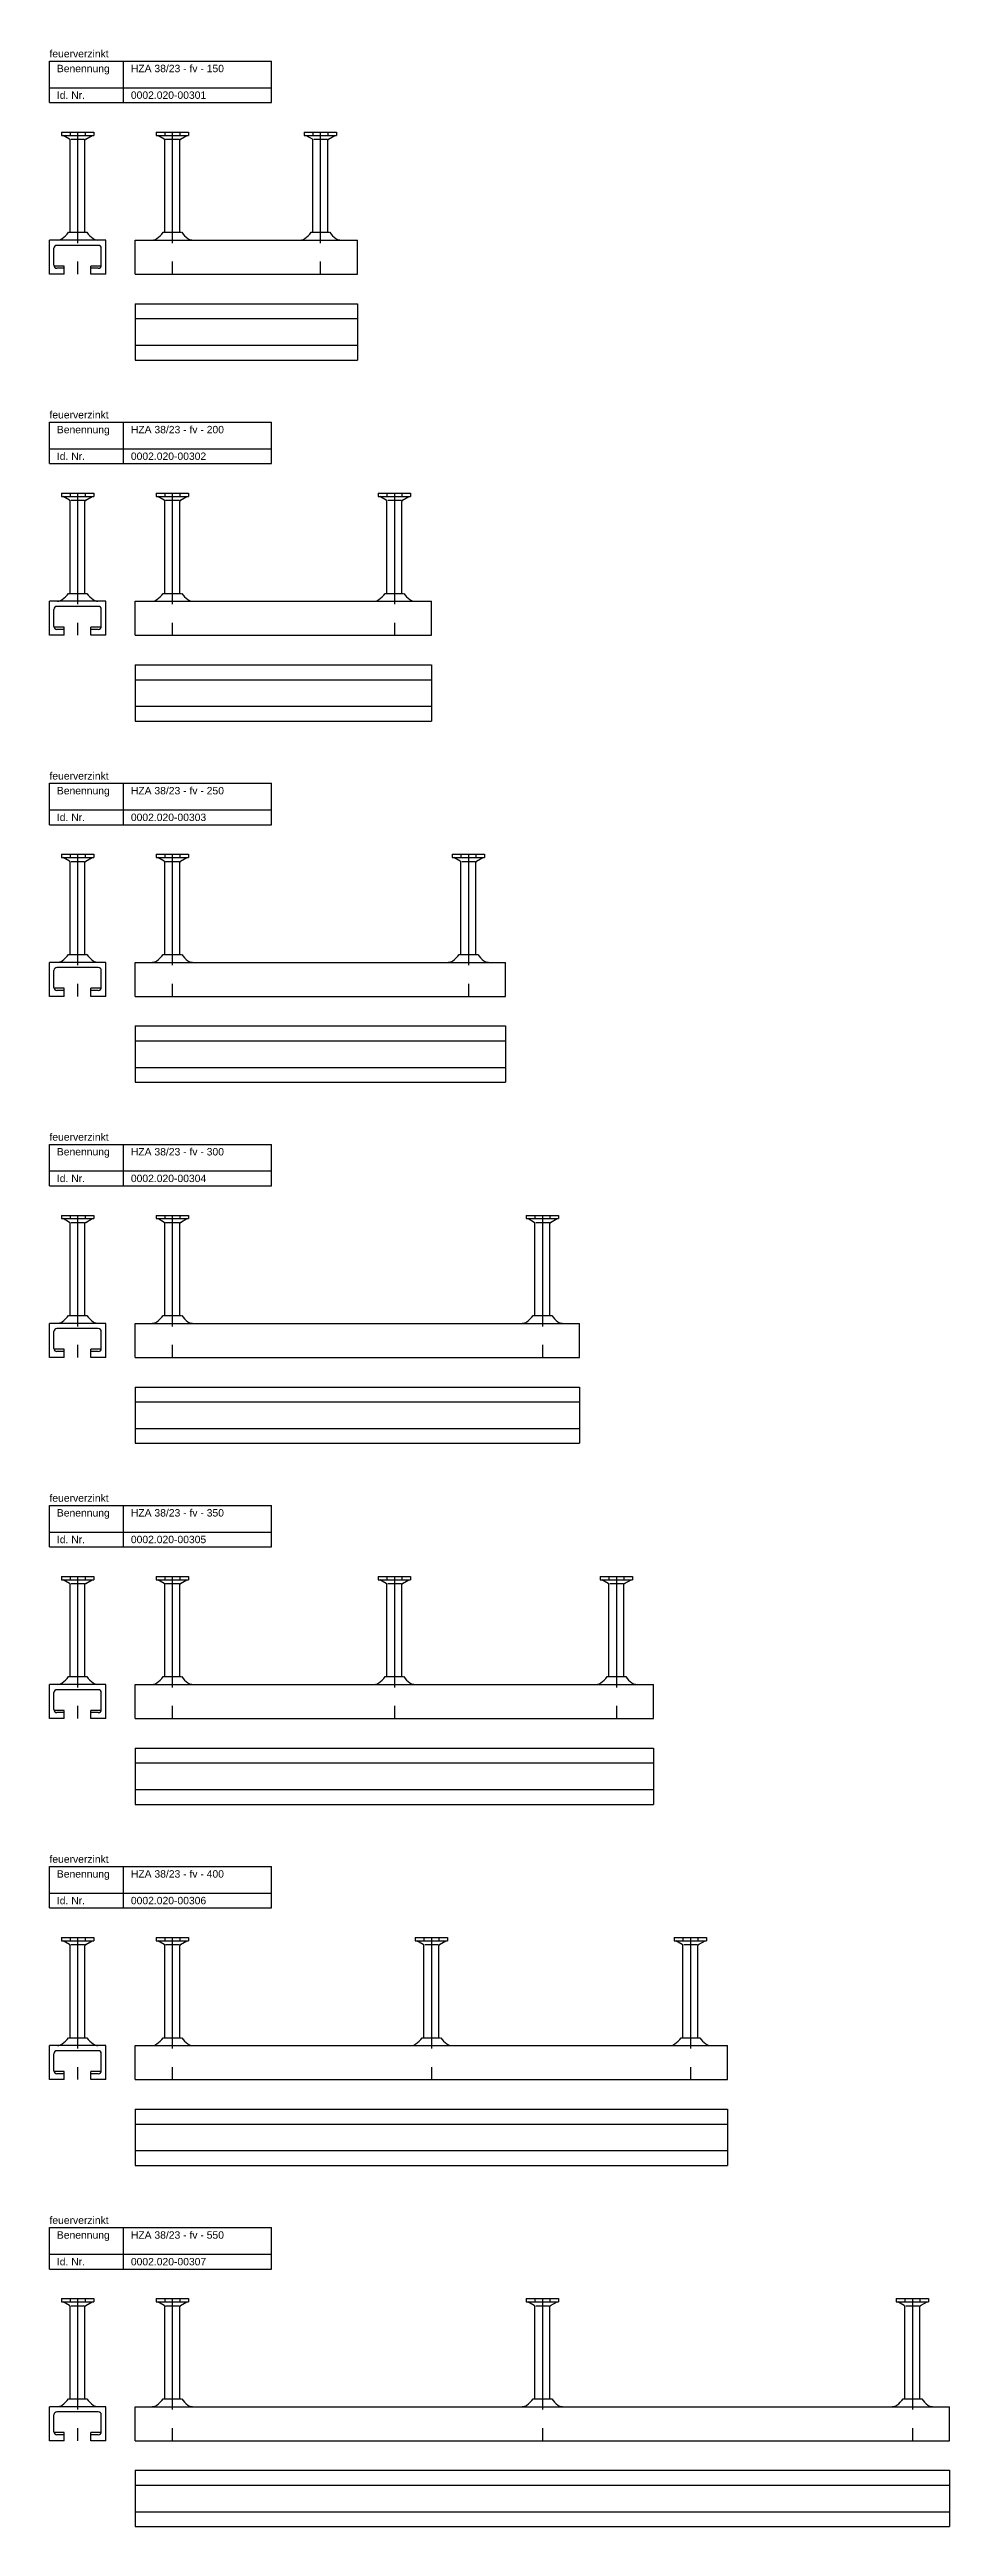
# Model space of a CAD drawing. Header units: millimetres. Extents: x -218 to 5910, y -4299 to 2743.
# Drawn here: x -218 to 390, y 1069 to 2743 of the extents above; entities that cross this region are included whole.
import ezdxf

# ---------------------------------------------------------------- set-up
doc = ezdxf.new("R2010")
doc.units = ezdxf.units.MM
doc.header["$LTSCALE"] = 10
doc.linetypes.add('MITTE2', pattern=[1.125, 0.75, -0.125, 0.125, -0.125])
doc.layers.add('HALFEN', color=2, linetype='CONTINUOUS')
doc.styles.add('ARIAL50', font='ARIAL.TTF', dxfattribs={"height": 5})

msp = doc.modelspace()

# ---------------------------------------------------------------- texts
at = {"layer": 'HALFEN', "style": 'ARIAL50'}
for s, p in [('feuerverzinkt', (-217.8, 2737.7)), ('Benennung', (-212.8, 2727.7)), ('HZA 38/23 - fv - 150', (-162.8, 2727.7)), ('Id. Nr.', (-212.8, 2709.7)), ('0002.020-00301', (-162.8, 2709.7)), ('feuerverzinkt', (-217.8, 2493.7)), ('Benennung', (-212.8, 2483.7)), ('HZA 38/23 - fv - 200', (-162.8, 2483.7)), ('Id. Nr.', (-212.8, 2465.7)), ('0002.020-00302', (-162.8, 2465.7)), ('feuerverzinkt', (-217.8, 2249.7)), ('Benennung', (-212.8, 2239.7)), ('HZA 38/23 - fv - 250', (-162.8, 2239.7)), ('Id. Nr.', (-212.8, 2221.7)), ('0002.020-00303', (-162.8, 2221.7)), ('feuerverzinkt', (-217.8, 2005.7)), ('Benennung', (-212.8, 1995.7)), ('HZA 38/23 - fv - 300', (-162.8, 1995.7)), ('Id. Nr.', (-212.8, 1977.7)), ('0002.020-00304', (-162.8, 1977.7)), ('feuerverzinkt', (-217.8, 1761.7)), ('Benennung', (-212.8, 1751.7)), ('HZA 38/23 - fv - 350', (-162.8, 1751.7)), ('Id. Nr.', (-212.8, 1733.7)), ('0002.020-00305', (-162.8, 1733.7)), ('feuerverzinkt', (-217.8, 1517.7)), ('Benennung', (-212.8, 1507.7)), ('HZA 38/23 - fv - 400', (-162.8, 1507.7)), ('Id. Nr.', (-212.8, 1489.7)), ('0002.020-00306', (-162.8, 1489.7)), ('feuerverzinkt', (-217.8, 1273.7)), ('Benennung', (-212.8, 1263.7)), ('HZA 38/23 - fv - 550', (-162.8, 1263.7)), ('Id. Nr.', (-212.8, 1245.7)), ('0002.020-00307', (-162.8, 1245.7))]:
    msp.add_text(s, height=5, dxfattribs=at).set_placement(p)

# ---------------------------------------------------------------- linework, layer by layer
at = {"layer": 'HALFEN'}
for p, q in [((-217.8, 2735.2), (-67.8, 2735.2)), ((-217.8, 2707.2), (-217.8, 2735.2)), ((-167.8, 2707.2), (-167.8, 2735.2)), ((-67.8, 2707.2), (-67.8, 2735.2)), ((-217.8, 2717.2), (-67.8, 2717.2)), ((-217.8, 2707.2), (-67.8, 2707.2)), ((-209.7, 2687.2), (-187.8, 2687.2)), ((-209.7, 2687.2), (-209.7, 2685)), ((-209.7, 2685), (-187.8, 2685)), ((-204.3, 2682.5), (-208.6, 2685)), ((-203.8, 2687.2), (-203.8, 2685)), ((-203.8, 2619.5), (-203.8, 2681.7)), ((-194.2, 2682.2), (-203.3, 2682.2)), ((-193.8, 2619.5), (-193.8, 2681.7)), ((-193.7, 2687.2), (-193.7, 2685)), ((-193.3, 2682.5), (-188.9, 2685)), ((-187.8, 2687.2), (-187.8, 2685)), ((-145.7, 2687.2), (-123.8, 2687.2)), ((-145.7, 2687.2), (-145.7, 2685)), ((-145.7, 2685), (-123.8, 2685)), ((-140.3, 2682.5), (-144.6, 2685)), ((-139.8, 2687.2), (-139.8, 2685)), ((-139.8, 2619.5), (-139.8, 2681.7)), ((-130.2, 2682.2), (-139.3, 2682.2)), ((-129.8, 2619.5), (-129.8, 2681.7)), ((-129.7, 2687.2), (-129.7, 2685)), ((-129.3, 2682.5), (-124.9, 2685)), ((-123.8, 2687.2), (-123.8, 2685)), ((-45.7, 2687.2), (-23.8, 2687.2)), ((-45.7, 2687.2), (-45.7, 2685)), ((-45.7, 2685), (-23.8, 2685)), ((-40.2, 2682.5), (-44.6, 2685)), ((-39.8, 2687.2), (-39.8, 2685)), ((-39.8, 2619.5), (-39.8, 2681.7)), ((-30.2, 2682.2), (-39.3, 2682.2)), ((-29.8, 2619.5), (-29.8, 2681.7)), ((-29.7, 2687.2), (-29.7, 2685)), ((-29.2, 2682.5), (-24.9, 2685)), ((-23.8, 2687.2), (-23.8, 2685)), ((-179.8, 2614.2), (-217.8, 2614.2)), ((-217.8, 2591.2), (-217.8, 2614.2)), ((-205, 2619.5), (-192.5, 2619.5)), ((-179.8, 2591.2), (-179.8, 2614.2)), ((-159.8, 2614.2), (-9.8, 2614.2)), ((-159.8, 2591.2), (-159.8, 2614.2)), ((-141, 2619.5), (-128.5, 2619.5)), ((-41, 2619.5), (-28.5, 2619.5)), ((-9.8, 2591.2), (-9.8, 2614.2)), ((-214.8, 2597.2), (-214.8, 2608.7)), ((-207.8, 2596.7), (-214.7, 2596.7)), ((-184.8, 2610.7), (-212.8, 2610.7)), ((-207.8, 2595.2), (-212.8, 2595.2)), ((-207.8, 2591.2), (-207.8, 2596.7)), ((-189.8, 2591.2), (-189.8, 2596.7)), ((-184.8, 2595.2), (-189.8, 2595.2)), ((-182.8, 2596.7), (-189.8, 2596.7)), ((-182.8, 2597.2), (-182.8, 2608.7)), ((-207.8, 2591.2), (-217.8, 2591.2)), ((-179.8, 2591.2), (-189.8, 2591.2)), ((-159.8, 2591.2), (-9.8, 2591.2)), ((-159.8, 2571.2), (-9.8, 2571.2)), ((-159.8, 2571.2), (-159.8, 2533.2)), ((-159.8, 2561.2), (-9.8, 2561.2)), ((-9.8, 2571.2), (-9.8, 2533.2)), ((-159.8, 2543.2), (-9.8, 2543.2)), ((-159.8, 2533.2), (-9.8, 2533.2)), ((-217.8, 2491.2), (-67.8, 2491.2)), ((-217.8, 2463.2), (-217.8, 2491.2)), ((-167.8, 2463.2), (-167.8, 2491.2)), ((-67.8, 2463.2), (-67.8, 2491.2)), ((-217.8, 2473.2), (-67.8, 2473.2)), ((-217.8, 2463.2), (-67.8, 2463.2)), ((-209.7, 2443.2), (-187.8, 2443.2)), ((-209.7, 2443.2), (-209.7, 2441)), ((-209.7, 2441), (-187.8, 2441)), ((-204.3, 2438.5), (-208.6, 2441)), ((-203.8, 2443.2), (-203.8, 2441)), ((-203.8, 2375.5), (-203.8, 2437.7)), ((-194.2, 2438.2), (-203.3, 2438.2)), ((-193.8, 2375.5), (-193.8, 2437.7)), ((-193.7, 2443.2), (-193.7, 2441)), ((-193.3, 2438.5), (-188.9, 2441)), ((-187.8, 2443.2), (-187.8, 2441)), ((-145.7, 2443.2), (-123.8, 2443.2)), ((-145.7, 2443.2), (-145.7, 2441)), ((-145.7, 2441), (-123.8, 2441)), ((-140.3, 2438.5), (-144.6, 2441)), ((-139.8, 2443.2), (-139.8, 2441)), ((-139.8, 2375.5), (-139.8, 2437.7)), ((-130.2, 2438.2), (-139.3, 2438.2)), ((-129.8, 2375.5), (-129.8, 2437.7)), ((-129.7, 2443.2), (-129.7, 2441)), ((-129.3, 2438.5), (-124.9, 2441)), ((-123.8, 2443.2), (-123.8, 2441)), ((4.3, 2443.2), (26.2, 2443.2)), ((4.3, 2443.2), (4.3, 2441)), ((4.3, 2441), (26.2, 2441)), ((9.7, 2438.5), (5.4, 2441)), ((10.2, 2443.2), (10.2, 2441)), ((10.2, 2375.5), (10.2, 2437.7)), ((19.8, 2438.2), (10.7, 2438.2)), ((20.2, 2375.5), (20.2, 2437.7)), ((20.3, 2443.2), (20.3, 2441)), ((20.7, 2438.5), (25.1, 2441)), ((26.2, 2443.2), (26.2, 2441)), ((-179.8, 2370.2), (-217.8, 2370.2)), ((-217.8, 2347.2), (-217.8, 2370.2)), ((-214.8, 2353.2), (-214.8, 2364.7)), ((-184.8, 2366.7), (-212.8, 2366.7)), ((-205, 2375.5), (-192.5, 2375.5)), ((-182.8, 2353.2), (-182.8, 2364.7)), ((-179.8, 2347.2), (-179.8, 2370.2)), ((-159.8, 2370.2), (40.2, 2370.2)), ((-159.8, 2347.2), (-159.8, 2370.2)), ((-141, 2375.5), (-128.5, 2375.5)), ((9, 2375.5), (21.5, 2375.5)), ((40.2, 2347.2), (40.2, 2370.2)), ((-207.8, 2347.2), (-217.8, 2347.2)), ((-207.8, 2352.7), (-214.7, 2352.7)), ((-207.8, 2351.2), (-212.8, 2351.2)), ((-207.8, 2347.2), (-207.8, 2352.7)), ((-182.8, 2352.7), (-189.8, 2352.7)), ((-189.8, 2347.2), (-189.8, 2352.7)), ((-184.8, 2351.2), (-189.8, 2351.2)), ((-179.8, 2347.2), (-189.8, 2347.2)), ((-159.8, 2347.2), (40.2, 2347.2)), ((-159.8, 2327.2), (40.2, 2327.2)), ((-159.8, 2327.2), (-159.8, 2289.2)), ((40.2, 2327.2), (40.2, 2289.2)), ((-159.8, 2317.2), (40.2, 2317.2)), ((-159.8, 2299.2), (40.2, 2299.2)), ((-159.8, 2289.2), (40.2, 2289.2)), ((-217.8, 2247.2), (-67.8, 2247.2)), ((-217.8, 2219.2), (-217.8, 2247.2)), ((-167.8, 2219.2), (-167.8, 2247.2)), ((-67.8, 2219.2), (-67.8, 2247.2)), ((-217.8, 2229.2), (-67.8, 2229.2)), ((-217.8, 2219.2), (-67.8, 2219.2)), ((-209.7, 2199.2), (-187.8, 2199.2)), ((-209.7, 2199.2), (-209.7, 2197)), ((-209.7, 2197), (-187.8, 2197)), ((-204.3, 2194.5), (-208.6, 2197)), ((-203.8, 2199.2), (-203.8, 2197)), ((-203.8, 2131.5), (-203.8, 2193.7)), ((-194.2, 2194.2), (-203.3, 2194.2)), ((-193.8, 2131.5), (-193.8, 2193.7)), ((-193.7, 2199.2), (-193.7, 2197)), ((-193.3, 2194.5), (-188.9, 2197)), ((-187.8, 2199.2), (-187.8, 2197)), ((-145.7, 2199.2), (-123.8, 2199.2)), ((-145.7, 2199.2), (-145.7, 2197)), ((-145.7, 2197), (-123.8, 2197)), ((-140.3, 2194.5), (-144.6, 2197)), ((-139.8, 2199.2), (-139.8, 2197)), ((-139.8, 2131.5), (-139.8, 2193.7)), ((-130.2, 2194.2), (-139.3, 2194.2)), ((-129.8, 2131.5), (-129.8, 2193.7)), ((-129.7, 2199.2), (-129.7, 2197)), ((-129.3, 2194.5), (-124.9, 2197)), ((-123.8, 2199.2), (-123.8, 2197)), ((54.3, 2199.2), (76.2, 2199.2)), ((54.3, 2199.2), (54.3, 2197)), ((54.3, 2197), (76.2, 2197)), ((59.7, 2194.5), (55.4, 2197)), ((60.2, 2199.2), (60.2, 2197)), ((60.2, 2131.5), (60.2, 2193.7)), ((69.8, 2194.2), (60.7, 2194.2)), ((70.2, 2131.5), (70.2, 2193.7)), ((70.3, 2199.2), (70.3, 2197)), ((70.7, 2194.5), (75.1, 2197)), ((76.2, 2199.2), (76.2, 2197)), ((-179.8, 2126.2), (-217.8, 2126.2)), ((-217.8, 2103.2), (-217.8, 2126.2)), ((-205, 2131.5), (-192.5, 2131.5)), ((-179.8, 2103.2), (-179.8, 2126.2)), ((-159.8, 2126.2), (90.2, 2126.2)), ((-159.8, 2103.2), (-159.8, 2126.2)), ((-141, 2131.5), (-128.5, 2131.5)), ((59, 2131.5), (71.5, 2131.5)), ((90.2, 2103.2), (90.2, 2126.2)), ((-214.8, 2109.2), (-214.8, 2120.7)), ((-184.8, 2122.7), (-212.8, 2122.7)), ((-182.8, 2109.2), (-182.8, 2120.7)), ((-207.8, 2103.2), (-217.8, 2103.2)), ((-207.8, 2108.7), (-214.7, 2108.7)), ((-207.8, 2107.2), (-212.8, 2107.2)), ((-207.8, 2103.2), (-207.8, 2108.7)), ((-189.8, 2103.2), (-189.8, 2108.7)), ((-182.8, 2108.7), (-189.8, 2108.7)), ((-184.8, 2107.2), (-189.8, 2107.2)), ((-179.8, 2103.2), (-189.8, 2103.2)), ((-159.8, 2103.2), (90.2, 2103.2)), ((-159.8, 2083.2), (90.2, 2083.2)), ((-159.8, 2083.2), (-159.8, 2045.2)), ((90.2, 2083.2), (90.2, 2045.2)), ((-159.8, 2073.2), (90.2, 2073.2)), ((-159.8, 2055.2), (90.2, 2055.2)), ((-159.8, 2045.2), (90.2, 2045.2)), ((-217.8, 2003.2), (-67.8, 2003.2)), ((-217.8, 1975.2), (-217.8, 2003.2)), ((-167.8, 1975.2), (-167.8, 2003.2)), ((-67.8, 1975.2), (-67.8, 2003.2)), ((-217.8, 1985.2), (-67.8, 1985.2)), ((-217.8, 1975.2), (-67.8, 1975.2)), ((-209.7, 1955.2), (-187.8, 1955.2)), ((-209.7, 1955.2), (-209.7, 1953)), ((-209.7, 1953), (-187.8, 1953)), ((-204.3, 1950.5), (-208.6, 1953)), ((-203.8, 1955.2), (-203.8, 1953)), ((-203.8, 1887.5), (-203.8, 1949.7)), ((-194.2, 1950.2), (-203.3, 1950.2)), ((-193.8, 1887.5), (-193.8, 1949.7)), ((-193.7, 1955.2), (-193.7, 1953)), ((-193.3, 1950.5), (-188.9, 1953)), ((-187.8, 1955.2), (-187.8, 1953)), ((-145.7, 1955.2), (-123.8, 1955.2)), ((-145.7, 1955.2), (-145.7, 1953)), ((-145.7, 1953), (-123.8, 1953)), ((-140.3, 1950.5), (-144.6, 1953)), ((-139.8, 1955.2), (-139.8, 1953)), ((-139.8, 1887.5), (-139.8, 1949.7)), ((-130.2, 1950.2), (-139.3, 1950.2)), ((-129.8, 1887.5), (-129.8, 1949.7)), ((-129.7, 1955.2), (-129.7, 1953)), ((-129.3, 1950.5), (-124.9, 1953)), ((-123.8, 1955.2), (-123.8, 1953)), ((104.3, 1955.2), (126.2, 1955.2)), ((104.3, 1955.2), (104.3, 1953)), ((104.3, 1953), (126.2, 1953)), ((109.7, 1950.5), (105.4, 1953)), ((110.2, 1955.2), (110.2, 1953)), ((110.2, 1887.5), (110.2, 1949.7)), ((119.8, 1950.2), (110.7, 1950.2)), ((120.2, 1887.5), (120.2, 1949.7)), ((120.3, 1955.2), (120.3, 1953)), ((120.7, 1950.5), (125.1, 1953)), ((126.2, 1955.2), (126.2, 1953)), ((-179.8, 1882.2), (-217.8, 1882.2)), ((-217.8, 1859.2), (-217.8, 1882.2)), ((-214.8, 1865.2), (-214.8, 1876.7)), ((-184.8, 1878.7), (-212.8, 1878.7)), ((-205, 1887.5), (-192.5, 1887.5)), ((-182.8, 1865.2), (-182.8, 1876.7)), ((-179.8, 1859.2), (-179.8, 1882.2)), ((-159.8, 1882.2), (140.2, 1882.2)), ((-159.8, 1859.2), (-159.8, 1882.2)), ((-141, 1887.5), (-128.5, 1887.5)), ((109, 1887.5), (121.5, 1887.5)), ((140.2, 1859.2), (140.2, 1882.2)), ((-207.8, 1859.2), (-217.8, 1859.2)), ((-207.8, 1864.7), (-214.7, 1864.7)), ((-207.8, 1863.2), (-212.8, 1863.2)), ((-207.8, 1859.2), (-207.8, 1864.7)), ((-189.8, 1859.2), (-189.8, 1864.7)), ((-182.8, 1864.7), (-189.8, 1864.7)), ((-184.8, 1863.2), (-189.8, 1863.2)), ((-179.8, 1859.2), (-189.8, 1859.2)), ((-159.8, 1859.2), (140.2, 1859.2)), ((-159.8, 1839.2), (140.2, 1839.2)), ((-159.8, 1839.2), (-159.8, 1801.2)), ((-159.8, 1829.2), (140.2, 1829.2)), ((140.2, 1839.2), (140.2, 1801.2)), ((-159.8, 1811.2), (140.2, 1811.2)), ((-159.8, 1801.2), (140.2, 1801.2)), ((-217.8, 1759.2), (-67.8, 1759.2)), ((-217.8, 1731.2), (-217.8, 1759.2)), ((-167.8, 1731.2), (-167.8, 1759.2)), ((-67.8, 1731.2), (-67.8, 1759.2)), ((-217.8, 1741.2), (-67.8, 1741.2)), ((-217.8, 1731.2), (-67.8, 1731.2)), ((-209.7, 1711.2), (-187.8, 1711.2)), ((-209.7, 1711.2), (-209.7, 1709)), ((-209.7, 1709), (-187.8, 1709)), ((-204.3, 1706.5), (-208.6, 1709)), ((-203.8, 1711.2), (-203.8, 1709)), ((-193.7, 1711.2), (-193.7, 1709)), ((-193.3, 1706.5), (-188.9, 1709)), ((-187.8, 1711.2), (-187.8, 1709)), ((-145.7, 1711.2), (-123.8, 1711.2)), ((-145.7, 1711.2), (-145.7, 1709)), ((-145.7, 1709), (-123.8, 1709)), ((-140.3, 1706.5), (-144.6, 1709)), ((-139.8, 1711.2), (-139.8, 1709)), ((-129.7, 1711.2), (-129.7, 1709)), ((-129.3, 1706.5), (-124.9, 1709)), ((-123.8, 1711.2), (-123.8, 1709)), ((4.3, 1711.2), (26.2, 1711.2)), ((4.3, 1711.2), (4.3, 1709)), ((4.3, 1709), (26.2, 1709)), ((9.7, 1706.5), (5.4, 1709)), ((10.2, 1711.2), (10.2, 1709)), ((20.3, 1711.2), (20.3, 1709)), ((20.7, 1706.5), (25.1, 1709)), ((26.2, 1711.2), (26.2, 1709)), ((154.3, 1711.2), (176.2, 1711.2)), ((154.3, 1711.2), (154.3, 1709)), ((154.3, 1709), (176.2, 1709)), ((159.7, 1706.5), (155.4, 1709)), ((160.2, 1711.2), (160.2, 1709)), ((170.3, 1711.2), (170.3, 1709)), ((170.7, 1706.5), (175.1, 1709)), ((176.2, 1711.2), (176.2, 1709)), ((-203.8, 1643.5), (-203.8, 1705.7)), ((-194.2, 1706.2), (-203.3, 1706.2)), ((-193.8, 1643.5), (-193.8, 1705.7)), ((-139.8, 1643.5), (-139.8, 1705.7)), ((-130.2, 1706.2), (-139.3, 1706.2)), ((-129.8, 1643.5), (-129.8, 1705.7)), ((10.2, 1643.5), (10.2, 1705.7)), ((19.8, 1706.2), (10.7, 1706.2)), ((20.2, 1643.5), (20.2, 1705.7)), ((160.2, 1643.5), (160.2, 1705.7)), ((169.8, 1706.2), (160.7, 1706.2)), ((170.2, 1643.5), (170.2, 1705.7)), ((-205, 1643.5), (-192.5, 1643.5)), ((-141, 1643.5), (-128.5, 1643.5)), ((9, 1643.5), (21.5, 1643.5)), ((159, 1643.5), (171.5, 1643.5)), ((-179.8, 1638.2), (-217.8, 1638.2)), ((-217.8, 1615.2), (-217.8, 1638.2)), ((-214.8, 1621.2), (-214.8, 1632.7)), ((-184.8, 1634.7), (-212.8, 1634.7)), ((-182.8, 1621.2), (-182.8, 1632.7)), ((-179.8, 1615.2), (-179.8, 1638.2)), ((-159.8, 1638.2), (190.2, 1638.2)), ((-159.8, 1615.2), (-159.8, 1638.2)), ((190.2, 1615.2), (190.2, 1638.2)), ((-207.8, 1615.2), (-217.8, 1615.2)), ((-207.8, 1620.7), (-214.7, 1620.7)), ((-207.8, 1619.2), (-212.8, 1619.2)), ((-207.8, 1615.2), (-207.8, 1620.7)), ((-189.8, 1615.2), (-189.8, 1620.7)), ((-182.8, 1620.7), (-189.8, 1620.7)), ((-184.8, 1619.2), (-189.8, 1619.2)), ((-179.8, 1615.2), (-189.8, 1615.2)), ((-159.8, 1615.2), (190.2, 1615.2)), ((-159.8, 1595.2), (190.2, 1595.2)), ((-159.8, 1595.2), (-159.8, 1557.2)), ((190.2, 1595.2), (190.2, 1557.2)), ((-159.8, 1585.2), (190.2, 1585.2)), ((-159.8, 1567.2), (190.2, 1567.2)), ((-159.8, 1557.2), (190.2, 1557.2)), ((-217.8, 1515.2), (-67.8, 1515.2)), ((-217.8, 1487.2), (-217.8, 1515.2)), ((-167.8, 1487.2), (-167.8, 1515.2)), ((-67.8, 1487.2), (-67.8, 1515.2)), ((-217.8, 1497.2), (-67.8, 1497.2)), ((-217.8, 1487.2), (-67.8, 1487.2)), ((-209.7, 1467.2), (-187.8, 1467.2)), ((-209.7, 1467.2), (-209.7, 1465)), ((-209.7, 1465), (-187.8, 1465)), ((-204.3, 1462.5), (-208.6, 1465)), ((-203.8, 1467.2), (-203.8, 1465)), ((-203.8, 1399.5), (-203.8, 1461.7)), ((-194.2, 1462.2), (-203.3, 1462.2)), ((-193.8, 1399.5), (-193.8, 1461.7)), ((-193.7, 1467.2), (-193.7, 1465)), ((-193.3, 1462.5), (-188.9, 1465)), ((-187.8, 1467.2), (-187.8, 1465)), ((-145.7, 1467.2), (-123.8, 1467.2)), ((-145.7, 1467.2), (-145.7, 1465)), ((-145.7, 1465), (-123.8, 1465)), ((-140.3, 1462.5), (-144.6, 1465)), ((-139.8, 1467.2), (-139.8, 1465)), ((-139.8, 1399.5), (-139.8, 1461.7)), ((-130.2, 1462.2), (-139.3, 1462.2)), ((-129.8, 1399.5), (-129.8, 1461.7)), ((-129.7, 1467.2), (-129.7, 1465)), ((-129.3, 1462.5), (-124.9, 1465)), ((-123.8, 1467.2), (-123.8, 1465)), ((29.3, 1467.2), (51.2, 1467.2)), ((29.3, 1467.2), (29.3, 1465)), ((29.3, 1465), (51.2, 1465)), ((34.7, 1462.5), (30.4, 1465)), ((35.2, 1467.2), (35.2, 1465)), ((35.2, 1399.5), (35.2, 1461.7)), ((44.8, 1462.2), (35.7, 1462.2)), ((45.2, 1399.5), (45.2, 1461.7)), ((45.3, 1467.2), (45.3, 1465)), ((45.7, 1462.5), (50.1, 1465)), ((51.2, 1467.2), (51.2, 1465)), ((204.3, 1467.2), (226.2, 1467.2)), ((204.3, 1467.2), (204.3, 1465)), ((204.3, 1465), (226.2, 1465)), ((209.7, 1462.5), (205.4, 1465)), ((210.2, 1467.2), (210.2, 1465)), ((210.2, 1399.5), (210.2, 1461.7)), ((219.8, 1462.2), (210.7, 1462.2)), ((220.2, 1399.5), (220.2, 1461.7)), ((220.3, 1467.2), (220.3, 1465)), ((220.7, 1462.5), (225.1, 1465)), ((226.2, 1467.2), (226.2, 1465)), ((-179.8, 1394.2), (-217.8, 1394.2)), ((-217.8, 1371.2), (-217.8, 1394.2)), ((-184.8, 1390.7), (-212.8, 1390.7)), ((-205, 1399.5), (-192.5, 1399.5)), ((-179.8, 1371.2), (-179.8, 1394.2)), ((-159.8, 1394.2), (240.2, 1394.2)), ((-159.8, 1371.2), (-159.8, 1394.2)), ((-141, 1399.5), (-128.5, 1399.5)), ((34, 1399.5), (46.5, 1399.5)), ((209, 1399.5), (221.5, 1399.5)), ((240.2, 1371.2), (240.2, 1394.2)), ((-214.8, 1377.2), (-214.8, 1388.7)), ((-207.8, 1376.7), (-214.7, 1376.7)), ((-207.8, 1375.2), (-212.8, 1375.2)), ((-207.8, 1371.2), (-207.8, 1376.7)), ((-189.8, 1371.2), (-189.8, 1376.7)), ((-182.8, 1376.7), (-189.8, 1376.7)), ((-184.8, 1375.2), (-189.8, 1375.2)), ((-182.8, 1377.2), (-182.8, 1388.7)), ((-207.8, 1371.2), (-217.8, 1371.2)), ((-179.8, 1371.2), (-189.8, 1371.2)), ((-159.8, 1371.2), (240.2, 1371.2)), ((-159.8, 1351.2), (240.2, 1351.2)), ((-159.8, 1351.2), (-159.8, 1313.2)), ((-159.8, 1341.2), (240.2, 1341.2)), ((240.2, 1351.2), (240.2, 1313.2)), ((-159.8, 1323.2), (240.2, 1323.2)), ((-159.8, 1313.2), (240.2, 1313.2)), ((-217.8, 1271.2), (-67.8, 1271.2)), ((-217.8, 1243.2), (-217.8, 1271.2)), ((-167.8, 1243.2), (-167.8, 1271.2)), ((-67.8, 1243.2), (-67.8, 1271.2)), ((-217.8, 1253.2), (-67.8, 1253.2)), ((-217.8, 1243.2), (-67.8, 1243.2)), ((-209.7, 1223.2), (-187.8, 1223.2)), ((-209.7, 1223.2), (-209.7, 1221)), ((-203.8, 1223.2), (-203.8, 1221)), ((-193.7, 1223.2), (-193.7, 1221)), ((-187.8, 1223.2), (-187.8, 1221)), ((-145.7, 1223.2), (-123.8, 1223.2)), ((-145.7, 1223.2), (-145.7, 1221)), ((-139.8, 1223.2), (-139.8, 1221)), ((-129.7, 1223.2), (-129.7, 1221)), ((-123.8, 1223.2), (-123.8, 1221)), ((104.3, 1223.2), (126.2, 1223.2)), ((104.3, 1223.2), (104.3, 1221)), ((110.2, 1223.2), (110.2, 1221)), ((120.3, 1223.2), (120.3, 1221)), ((126.2, 1223.2), (126.2, 1221)), ((354.3, 1223.2), (376.2, 1223.2)), ((354.3, 1223.2), (354.3, 1221)), ((360.2, 1223.2), (360.2, 1221)), ((370.3, 1223.2), (370.3, 1221)), ((376.2, 1223.2), (376.2, 1221)), ((-209.7, 1221), (-187.8, 1221)), ((-204.3, 1218.5), (-208.6, 1221)), ((-203.8, 1155.5), (-203.8, 1217.7)), ((-194.2, 1218.2), (-203.3, 1218.2)), ((-193.8, 1155.5), (-193.8, 1217.7)), ((-193.3, 1218.5), (-188.9, 1221)), ((-145.7, 1221), (-123.8, 1221)), ((-140.3, 1218.5), (-144.6, 1221)), ((-139.8, 1155.5), (-139.8, 1217.7)), ((-130.2, 1218.2), (-139.3, 1218.2)), ((-129.8, 1155.5), (-129.8, 1217.7)), ((-129.3, 1218.5), (-124.9, 1221)), ((104.3, 1221), (126.2, 1221)), ((109.7, 1218.5), (105.4, 1221)), ((110.2, 1155.5), (110.2, 1217.7)), ((119.8, 1218.2), (110.7, 1218.2)), ((120.2, 1155.5), (120.2, 1217.7)), ((120.7, 1218.5), (125.1, 1221)), ((354.3, 1221), (376.2, 1221)), ((359.7, 1218.5), (355.4, 1221)), ((360.2, 1155.5), (360.2, 1217.7)), ((369.8, 1218.2), (360.7, 1218.2)), ((370.2, 1155.5), (370.2, 1217.7)), ((370.7, 1218.5), (375.1, 1221)), ((-205, 1155.5), (-192.5, 1155.5)), ((-141, 1155.5), (-128.5, 1155.5)), ((109, 1155.5), (121.5, 1155.5)), ((359, 1155.5), (371.5, 1155.5)), ((-179.8, 1150.2), (-217.8, 1150.2)), ((-217.8, 1127.2), (-217.8, 1150.2)), ((-214.8, 1133.2), (-214.8, 1144.7)), ((-184.8, 1146.7), (-212.8, 1146.7)), ((-182.8, 1133.2), (-182.8, 1144.7)), ((-179.8, 1127.2), (-179.8, 1150.2)), ((-159.8, 1150.2), (390.2, 1150.2)), ((-159.8, 1127.2), (-159.8, 1150.2)), ((390.2, 1127.2), (390.2, 1150.2)), ((-207.8, 1127.2), (-217.8, 1127.2)), ((-207.8, 1132.7), (-214.7, 1132.7)), ((-207.8, 1131.2), (-212.8, 1131.2)), ((-207.8, 1127.2), (-207.8, 1132.7)), ((-189.8, 1127.2), (-189.8, 1132.7)), ((-182.8, 1132.7), (-189.8, 1132.7)), ((-184.8, 1131.2), (-189.8, 1131.2)), ((-179.8, 1127.2), (-189.8, 1127.2)), ((-159.8, 1127.2), (390.2, 1127.2)), ((-159.8, 1107.2), (390.2, 1107.2)), ((-159.8, 1107.2), (-159.8, 1069.2)), ((390.2, 1107.2), (390.2, 1069.2)), ((-159.8, 1097.2), (390.2, 1097.2)), ((-159.8, 1079.2), (390.2, 1079.2)), ((-159.8, 1069.2), (390.2, 1069.2))]:
    msp.add_line(p, q, dxfattribs=at)
at = {"layer": 'HALFEN', "color": 1, "linetype": 'MITTE2', "ltscale": 10}
for p, q in [((-198.8, 2687.2), (-198.8, 2591.2)), ((-134.8, 2687.2), (-134.8, 2591.2)), ((-34.8, 2687.2), (-34.8, 2591.2)), ((-198.8, 2443.2), (-198.8, 2347.2)), ((-134.8, 2443.2), (-134.8, 2347.2)), ((15.2, 2443.2), (15.2, 2347.2)), ((-198.8, 2199.2), (-198.8, 2103.2)), ((-134.8, 2199.2), (-134.8, 2103.2)), ((65.2, 2199.2), (65.2, 2103.2)), ((-198.8, 1955.2), (-198.8, 1859.2)), ((-134.8, 1955.2), (-134.8, 1859.2)), ((115.2, 1955.2), (115.2, 1859.2)), ((-198.8, 1711.2), (-198.8, 1615.2)), ((-134.8, 1711.2), (-134.8, 1615.2)), ((15.2, 1711.2), (15.2, 1615.2)), ((165.2, 1711.2), (165.2, 1615.2)), ((-198.8, 1467.2), (-198.8, 1371.2)), ((-134.8, 1467.2), (-134.8, 1371.2)), ((40.2, 1467.2), (40.2, 1371.2)), ((215.2, 1467.2), (215.2, 1371.2)), ((-198.8, 1223.2), (-198.8, 1127.2)), ((-134.8, 1223.2), (-134.8, 1127.2)), ((115.2, 1223.2), (115.2, 1127.2)), ((365.2, 1223.2), (365.2, 1127.2))]:
    msp.add_line(p, q, dxfattribs=at)
at = {"layer": 'HALFEN'}
for centre, radius, start, end in [((-204.8, 2681.7), 1, 0, 60), ((-192.8, 2681.7), 1, 120, 180), ((-140.8, 2681.7), 1, 0, 60), ((-128.8, 2681.7), 1, 120, 180), ((-40.8, 2681.7), 1, 0, 60), ((-28.8, 2681.7), 1, 120, 180), ((-212.4, 2619.8), 5.54, 270, 305.3444), ((-219.3, 2629.5), 17.4, 305.3444, 325.0185), ((-178.2, 2629.5), 17.4, 214.9815, 234.6556), ((-185.1, 2619.8), 5.54, 234.6556, 270), ((-148.4, 2619.8), 5.54, 270, 305.3444), ((-155.3, 2629.5), 17.4, 305.3444, 325.0185), ((-114.2, 2629.5), 17.4, 214.9815, 234.6556), ((-121.1, 2619.8), 5.54, 234.6556, 270), ((-48.4, 2619.8), 5.54, 270, 305.3444), ((-55.3, 2629.5), 17.4, 305.3444, 325.0185), ((-14.2, 2629.5), 17.4, 214.9815, 234.6556), ((-21.1, 2619.8), 5.54, 234.6556, 270), ((-212.8, 2608.7), 2, 90, 180), ((-212.8, 2597.2), 2, 180, 270), ((-184.8, 2608.7), 2, 0, 90), ((-184.8, 2597.2), 2, 270, 0), ((-204.8, 2437.7), 1, 0, 60), ((-192.8, 2437.7), 1, 120, 180), ((-140.8, 2437.7), 1, 0, 60), ((-128.8, 2437.7), 1, 120, 180), ((9.2, 2437.7), 1, 0, 60), ((21.2, 2437.7), 1, 120, 180), ((-212.8, 2364.7), 2, 90, 180), ((-212.4, 2375.8), 5.54, 270, 305.3444), ((-219.3, 2385.5), 17.4, 305.3444, 325.0185), ((-178.2, 2385.5), 17.4, 214.9815, 234.6556), ((-185.1, 2375.8), 5.54, 234.6556, 270), ((-184.8, 2364.7), 2, 0, 90), ((-148.4, 2375.8), 5.54, 270, 305.3444), ((-155.3, 2385.5), 17.4, 305.3444, 325.0185), ((-114.2, 2385.5), 17.4, 214.9815, 234.6556), ((-121.1, 2375.8), 5.54, 234.6556, 270), ((1.6, 2375.8), 5.54, 270, 305.3444), ((-5.3, 2385.5), 17.4, 305.3444, 325.0185), ((35.8, 2385.5), 17.4, 214.9815, 234.6556), ((28.9, 2375.8), 5.54, 234.6556, 270), ((-212.8, 2353.2), 2, 180, 270), ((-184.8, 2353.2), 2, 270, 0), ((-204.8, 2193.7), 1, 0, 60), ((-192.8, 2193.7), 1, 120, 180), ((-140.8, 2193.7), 1, 0, 60), ((-128.8, 2193.7), 1, 120, 180), ((59.2, 2193.7), 1, 0, 60), ((71.2, 2193.7), 1, 120, 180), ((-212.4, 2131.8), 5.54, 270, 305.3444), ((-219.3, 2141.5), 17.4, 305.3444, 325.0185), ((-178.2, 2141.5), 17.4, 214.9815, 234.6556), ((-185.1, 2131.8), 5.54, 234.6556, 270), ((-148.4, 2131.8), 5.54, 270, 305.3444), ((-155.3, 2141.5), 17.4, 305.3444, 325.0185), ((-114.2, 2141.5), 17.4, 214.9815, 234.6556), ((-121.1, 2131.8), 5.54, 234.6556, 270), ((51.6, 2131.8), 5.54, 270, 305.3444), ((44.7, 2141.5), 17.4, 305.3444, 325.0185), ((85.8, 2141.5), 17.4, 214.9815, 234.6556), ((78.9, 2131.8), 5.54, 234.6556, 270), ((-212.8, 2120.7), 2, 90, 180), ((-212.8, 2109.2), 2, 180, 270), ((-184.8, 2120.7), 2, 0, 90), ((-184.8, 2109.2), 2, 270, 0), ((-204.8, 1949.7), 1, 0, 60), ((-192.8, 1949.7), 1, 120, 180), ((-140.8, 1949.7), 1, 0, 60), ((-128.8, 1949.7), 1, 120, 180), ((109.2, 1949.7), 1, 0, 60), ((121.2, 1949.7), 1, 120, 180), ((-212.8, 1876.7), 2, 90, 180), ((-212.4, 1887.8), 5.54, 270, 305.3444), ((-219.3, 1897.5), 17.4, 305.3444, 325.0185), ((-178.2, 1897.5), 17.4, 214.9815, 234.6556), ((-185.1, 1887.8), 5.54, 234.6556, 270), ((-184.8, 1876.7), 2, 0, 90), ((-148.4, 1887.8), 5.54, 270, 305.3444), ((-155.3, 1897.5), 17.4, 305.3444, 325.0185), ((-114.2, 1897.5), 17.4, 214.9815, 234.6556), ((-121.1, 1887.8), 5.54, 234.6556, 270), ((101.6, 1887.8), 5.54, 270, 305.3444), ((94.7, 1897.5), 17.4, 305.3444, 325.0185), ((135.8, 1897.5), 17.4, 214.9815, 234.6556), ((128.9, 1887.8), 5.54, 234.6556, 270), ((-212.8, 1865.2), 2, 180, 270), ((-184.8, 1865.2), 2, 270, 0), ((-204.8, 1705.7), 1, 0, 60), ((-192.8, 1705.7), 1, 120, 180), ((-140.8, 1705.7), 1, 0, 60), ((-128.8, 1705.7), 1, 120, 180), ((9.2, 1705.7), 1, 0, 60), ((21.2, 1705.7), 1, 120, 180), ((159.2, 1705.7), 1, 0, 60), ((171.2, 1705.7), 1, 120, 180), ((-219.3, 1653.5), 17.4, 305.3444, 325.0185), ((-178.2, 1653.5), 17.4, 214.9815, 234.6556), ((-155.3, 1653.5), 17.4, 305.3444, 325.0185), ((-114.2, 1653.5), 17.4, 214.9815, 234.6556), ((-5.3, 1653.5), 17.4, 305.3444, 325.0185), ((35.8, 1653.5), 17.4, 214.9815, 234.6556), ((144.7, 1653.5), 17.4, 305.3444, 325.0185), ((185.8, 1653.5), 17.4, 214.9815, 234.6556), ((-212.8, 1632.7), 2, 90, 180), ((-212.4, 1643.8), 5.54, 270, 305.3444), ((-185.1, 1643.8), 5.54, 234.6556, 270), ((-184.8, 1632.7), 2, 0, 90), ((-148.4, 1643.8), 5.54, 270, 305.3444), ((-121.1, 1643.8), 5.54, 234.6556, 270), ((1.6, 1643.8), 5.54, 270, 305.3444), ((28.9, 1643.8), 5.54, 234.6556, 270), ((151.6, 1643.8), 5.54, 270, 305.3444), ((178.9, 1643.8), 5.54, 234.6556, 270), ((-212.8, 1621.2), 2, 180, 270), ((-184.8, 1621.2), 2, 270, 0), ((-204.8, 1461.7), 1, 0, 60), ((-192.8, 1461.7), 1, 120, 180), ((-140.8, 1461.7), 1, 0, 60), ((-128.8, 1461.7), 1, 120, 180), ((34.2, 1461.7), 1, 0, 60), ((46.2, 1461.7), 1, 120, 180), ((209.2, 1461.7), 1, 0, 60), ((221.2, 1461.7), 1, 120, 180), ((-212.8, 1388.7), 2, 90, 180), ((-212.4, 1399.8), 5.54, 270, 305.3444), ((-219.3, 1409.5), 17.4, 305.3444, 325.0185), ((-178.2, 1409.5), 17.4, 214.9815, 234.6556), ((-185.1, 1399.8), 5.54, 234.6556, 270), ((-184.8, 1388.7), 2, 0, 90), ((-148.4, 1399.8), 5.54, 270, 305.3444), ((-155.3, 1409.5), 17.4, 305.3444, 325.0185), ((-114.2, 1409.5), 17.4, 214.9815, 234.6556), ((-121.1, 1399.8), 5.54, 234.6556, 270), ((26.6, 1399.8), 5.54, 270, 305.3444), ((19.7, 1409.5), 17.4, 305.3444, 325.0185), ((60.8, 1409.5), 17.4, 214.9815, 234.6556), ((53.9, 1399.8), 5.54, 234.6556, 270), ((201.6, 1399.8), 5.54, 270, 305.3444), ((194.7, 1409.5), 17.4, 305.3444, 325.0185), ((235.8, 1409.5), 17.4, 214.9815, 234.6556), ((228.9, 1399.8), 5.54, 234.6556, 270), ((-212.8, 1377.2), 2, 180, 270), ((-184.8, 1377.2), 2, 270, 0), ((-204.8, 1217.7), 1, 0, 60), ((-192.8, 1217.7), 1, 120, 180), ((-140.8, 1217.7), 1, 0, 60), ((-128.8, 1217.7), 1, 120, 180), ((109.2, 1217.7), 1, 0, 60), ((121.2, 1217.7), 1, 120, 180), ((359.2, 1217.7), 1, 0, 60), ((371.2, 1217.7), 1, 120, 180), ((-219.3, 1165.5), 17.4, 305.3444, 325.0185), ((-178.2, 1165.5), 17.4, 214.9815, 234.6556), ((-155.3, 1165.5), 17.4, 305.3444, 325.0185), ((-114.2, 1165.5), 17.4, 214.9815, 234.6556), ((94.7, 1165.5), 17.4, 305.3444, 325.0185), ((135.8, 1165.5), 17.4, 214.9815, 234.6556), ((344.7, 1165.5), 17.4, 305.3444, 325.0185), ((385.8, 1165.5), 17.4, 214.9815, 234.6556), ((-212.8, 1144.7), 2, 90, 180), ((-212.4, 1155.8), 5.54, 270, 305.3444), ((-185.1, 1155.8), 5.54, 234.6556, 270), ((-184.8, 1144.7), 2, 0, 90), ((-148.4, 1155.8), 5.54, 270, 305.3444), ((-121.1, 1155.8), 5.54, 234.6556, 270), ((101.6, 1155.8), 5.54, 270, 305.3444), ((128.9, 1155.8), 5.54, 234.6556, 270), ((351.6, 1155.8), 5.54, 270, 305.3444), ((378.9, 1155.8), 5.54, 234.6556, 270), ((-212.8, 1133.2), 2, 180, 270), ((-184.8, 1133.2), 2, 270, 0)]:
    msp.add_arc(centre, radius, start, end, dxfattribs=at)

msp.set_redraw_order([(e.dxf.handle, doc.entitydb.next_handle()) for e in msp.query("TEXT MTEXT ATTDEF DIMENSION ARC_DIMENSION")])  # texts and dimensions are drawn at this point

doc.saveas('drawing.dxf')
